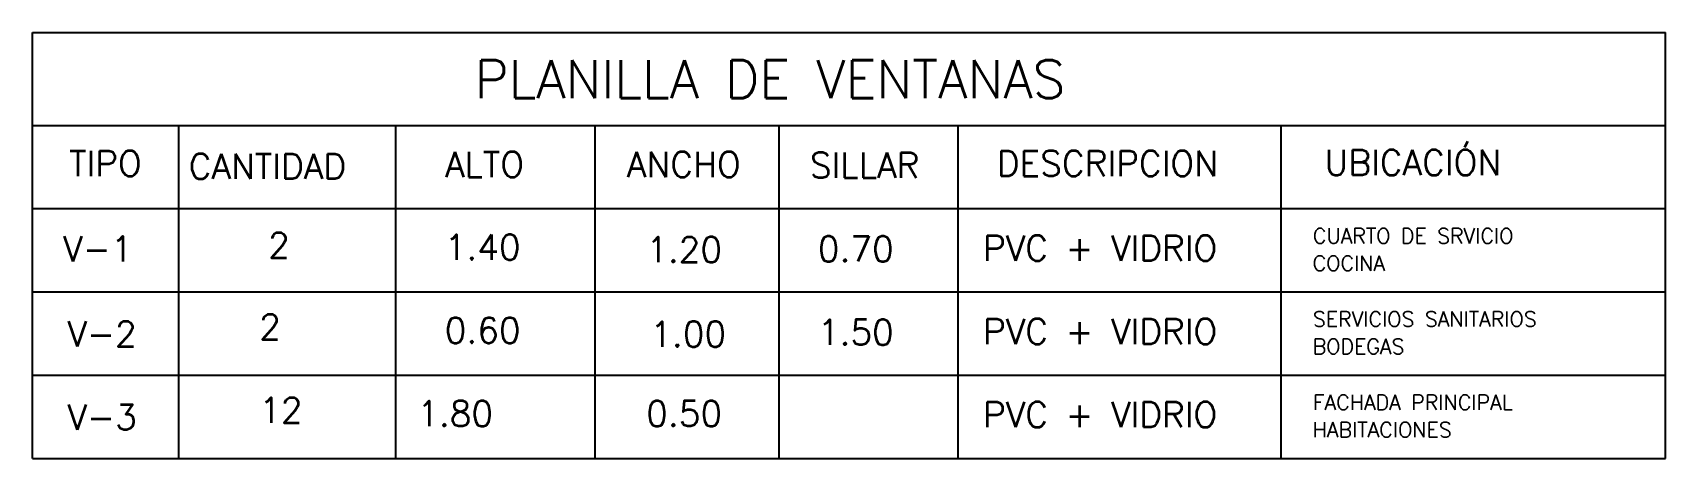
# Model space of a CAD drawing. Header units: inches. Extents: x -9 to 337, y -247 to 209.
# Drawn here: x 132.81 to 142.61, y -21.75 to -19.2 of the extents above; entities that cross this region are included whole.
import ezdxf

# ---------------------------------------------------------------- set-up
doc = ezdxf.new("R2010")
doc.units = ezdxf.units.IN
doc.header["$MEASUREMENT"] = 0
for name, color, linetype in [('ACABAD_LOCALS', 1, 'Continuous'), ('SYMB', 1, 'Continuous'), ('TEXTS', 1, 'Continuous')]:
    doc.layers.add(name, color=color, linetype=linetype)
doc.styles.add('NT_75', font='romans.shx', dxfattribs={"height": 0.152})

msp = doc.modelspace()

# ---------------------------------------------------------------- texts
at = {"layer": 'TEXTS', "color": 6, "style": 'NT_75'}
msp.add_text('PLANILLA DE VENTANAS ', height=0.228, dxfattribs=at).set_placement((135.4602, -19.5901))
at = {"layer": 'TEXTS', "color": 4, "style": 'NT_75'}
for s, p in [('UBICACIÓN', (140.5638, -20.054)), ('TIPO', (133.026, -20.059)), ('CANTIDAD', (133.744, -20.0763)), ('ALTO ', (135.2825, -20.0644)), ('ANCHO', (136.375, -20.0644)), ('SILLAR', (137.4738, -20.0697)), ('DESCRIPCION', (138.5962, -20.059))]:
    msp.add_text(s, height=0.152, dxfattribs=at).set_placement(p)
at = {"layer": 'TEXTS', "color": 1, "style": 'NT_75'}
for s, height, p in [('CUARTO DE SRVICIO', 0.09062, (140.4947, -20.4633)), ('V-1', 0.152, (132.9903, -20.5717)), ('2', 0.152, (134.2208, -20.5505)), ('1.40', 0.152, (135.2813, -20.5616)), ('1.20', 0.152, (136.4909, -20.5765)), ('0.70', 0.152, (137.5215, -20.5727)), ('PVC + VIDRIO', 0.152, (138.5131, -20.5675)), ('COCINA ', 0.09062, (140.4933, -20.6277)), ('SERVICIOS SANITARIOS', 0.09062, (140.4947, -20.9633)), ('V-2', 0.152, (133.0149, -21.0824)), ('2', 0.152, (134.1671, -21.0406)), ('0.60', 0.152, (135.2813, -21.0616)), ('1.00', 0.152, (136.5152, -21.084)), ('1.50', 0.152, (137.5215, -21.0727)), ('PVC + VIDRIO', 0.152, (138.5131, -21.0675)), ('BODEGAS ', 0.09062, (140.4933, -21.1277)), ('V-3', 0.152, (133.0149, -21.5824)), ('12', 0.152, (134.1671, -21.5406)), ('1.80', 0.152, (135.1158, -21.5616)), ('0.50', 0.152, (136.4911, -21.5616)), ('PVC + VIDRIO', 0.152, (138.5131, -21.5675)), ('FACHADA PRINCIPAL', 0.09062, (140.4947, -21.4633)), ('HABITACIONES', 0.09062, (140.4933, -21.6277))]:
    msp.add_text(s, height=height, dxfattribs=at).set_placement(p)

# ---------------------------------------------------------------- linework, layer by layer
at = {"layer": 'ACABAD_LOCALS', "color": 2}
for p, q in [((133.6851, -21.7543), (133.6851, -19.7543)), ((137.2903, -21.2543), (137.2903, -19.7543)), ((138.3637, -21.7543), (138.3637, -19.7543))]:
    msp.add_line(p, q, dxfattribs=at)
at = {"layer": 'SYMB', "color": 4}
for p, q in [((132.8069, -19.1974), (142.6108, -19.1974)), ((132.8069, -21.7543), (132.8069, -19.1974)), ((142.6108, -21.7543), (142.6108, -19.1974)), ((132.8069, -19.7543), (142.6108, -19.7543)), ((132.8069, -21.7543), (142.6108, -21.7543))]:
    msp.add_line(p, q, dxfattribs=at)
at = {"layer": 'SYMB', "color": 2}
for p, q in [((134.988, -21.7543), (134.988, -19.7543)), ((136.1853, -21.7543), (136.1853, -19.7543)), ((137.2903, -21.7543), (137.2903, -19.7543)), ((140.3048, -21.7543), (140.3048, -19.7543)), ((132.8069, -20.2543), (142.6108, -20.2543)), ((132.8069, -20.7543), (142.6108, -20.7543)), ((132.8069, -21.2543), (142.6108, -21.2543))]:
    msp.add_line(p, q, dxfattribs=at)

msp.set_redraw_order([(e.dxf.handle, doc.entitydb.next_handle()) for e in msp.query("TEXT MTEXT ATTDEF DIMENSION ARC_DIMENSION")])  # texts and dimensions are drawn at this point

doc.saveas('drawing.dxf')
